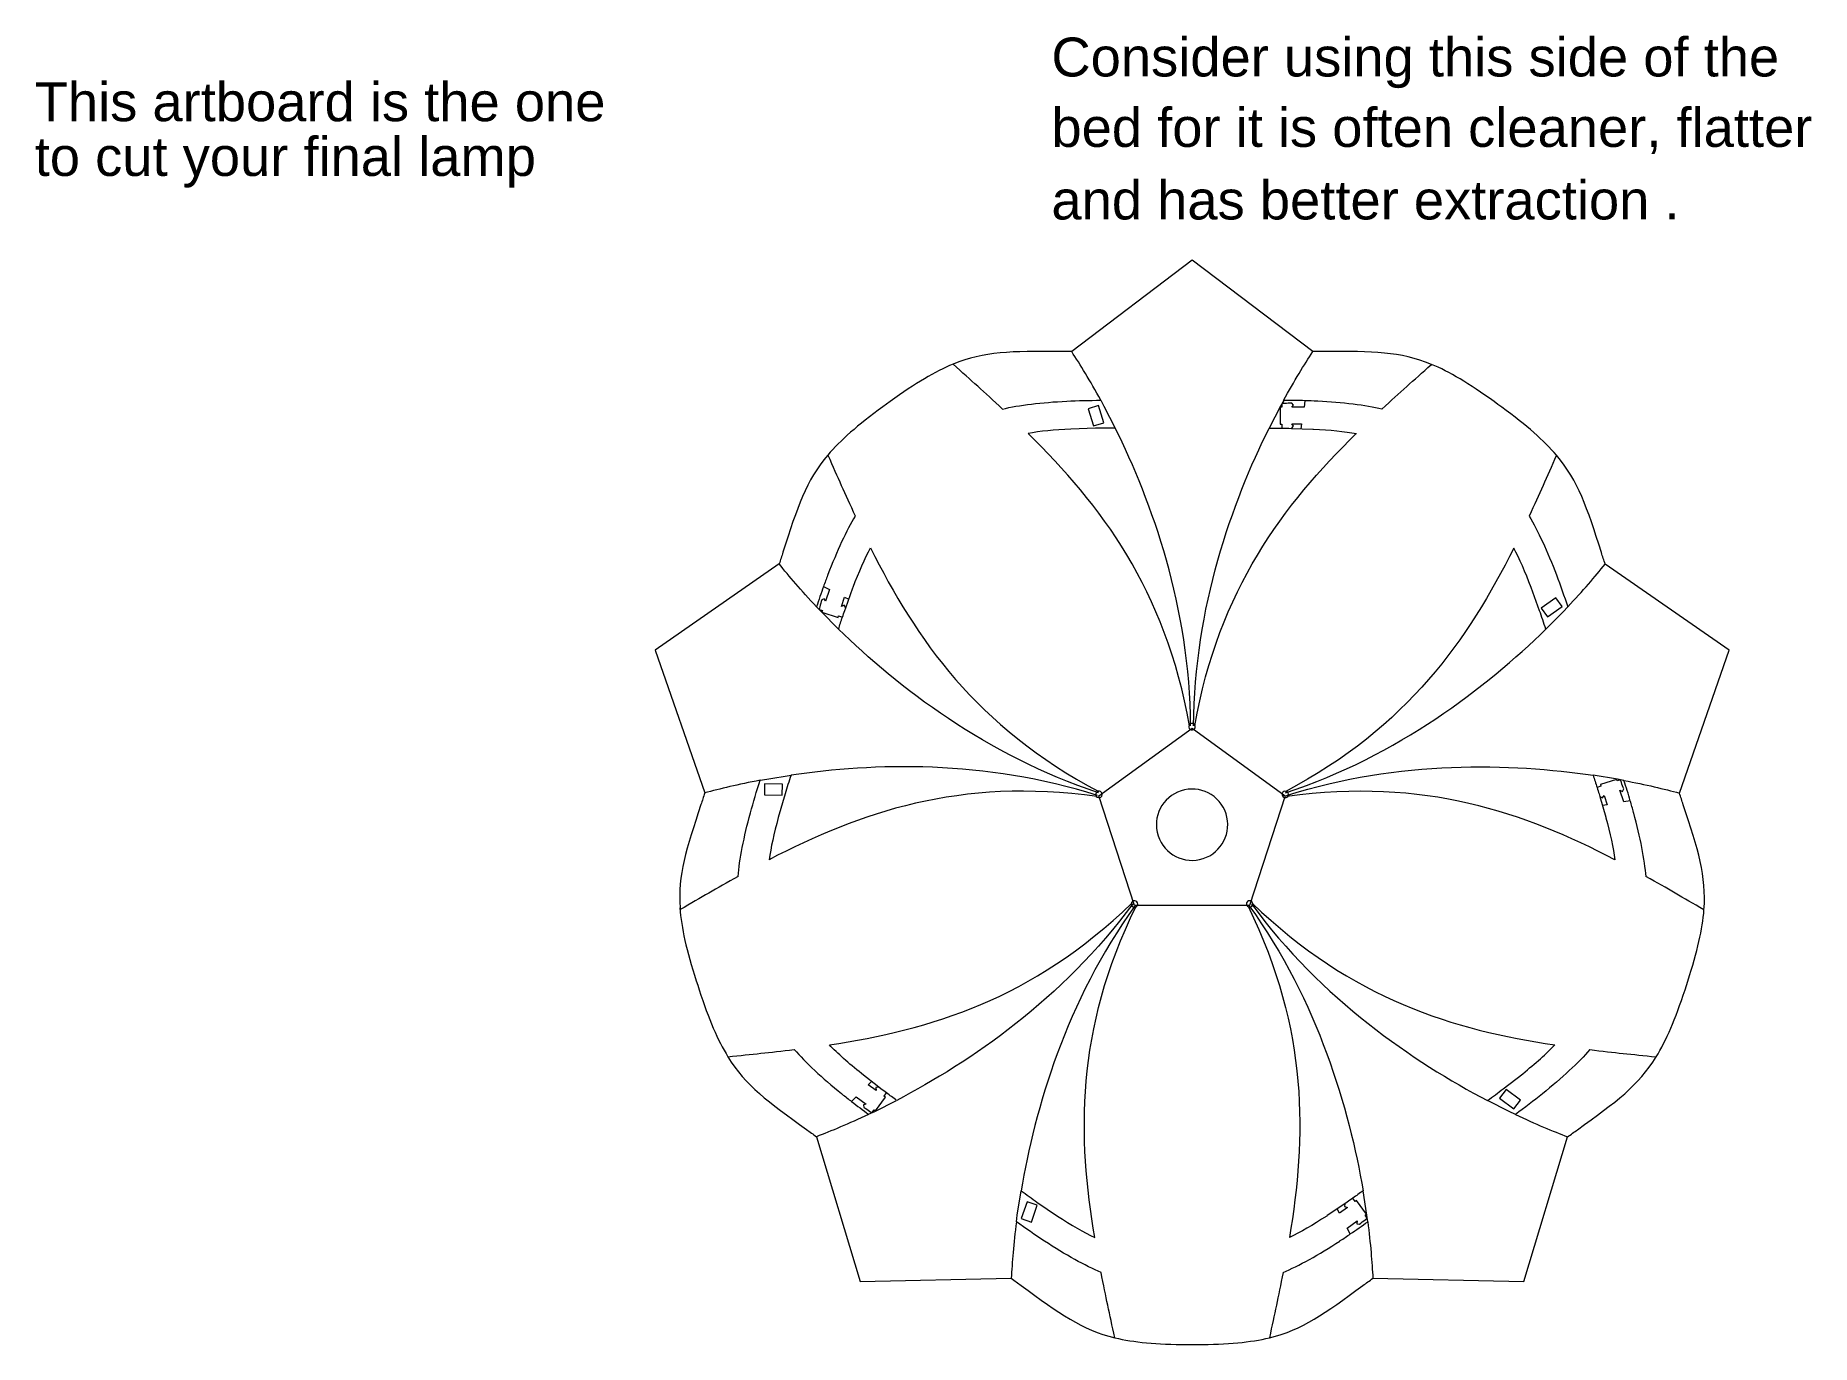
# Model space of a CAD drawing. Header units: inches. Extents: x -134 to 2453, y -1216 to 100.
# Drawn here: x 427 to 1248, y -511 to 94 of the extents above; entities that cross this region are included whole.
import ezdxf

# ---------------------------------------------------------------- set-up
doc = ezdxf.new("R2010")
doc.units = ezdxf.units.IN
doc.header["$MEASUREMENT"] = 0
for name, color, linetype in [('creasing lines', 7, 'Continuous'), ('notes & guides', 7, 'Continuous'), ('red cutouts', 7, 'Continuous')]:
    doc.layers.add(name, color=color, linetype=linetype)

msp = doc.modelspace()

# ---------------------------------------------------------------- texts
at = {"layer": 'notes & guides', "color": 5, "char_height": 17.9832, "attachment_point": 7}
for s, insert in [('\\fArial|b0|i0|c0|p34;\\W1;Consider using this side of the ', (896.54, 70)), ('\\fArial|b0|i0|c0|p34;\\W1;This artboard is the one ', (426.44, 54.48)), ('\\fArial|b0|i0|c0|p34;\\W1;bed for it is often cleaner, flatter ', (896.54, 39.52)), ('\\fArial|b0|i0|c0|p34;\\W1;to cut your final lamp', (426.44, 24)), ('\\fArial|b0|i0|c0|p34;\\W1;and has better extraction .', (896.54, 9.04))]:
    msp.add_mtext(s, dxfattribs=dict(at, insert=insert))

# ---------------------------------------------------------------- linework, layer by layer
at = {"layer": 'creasing lines', "color": 3, "lineweight": 5}
msp.add_lwpolyline([(918.49, -257.32), (961.58, -226.02), (1004.66, -257.32), (988.2, -307.96), (934.95, -307.96), (918.49, -257.32)], dxfattribs=at)
for points in [[(919.37, -74.33), (914.43, -65.29), (909.85, -57.86), (905.93, -51.78)], [(1003.92, -74.36), (1008.87, -65.32), (1013.45, -57.9), (1017.38, -51.82)], [(873.93, -78.39), (865.2, -70.2), (859.74, -65.47), (851.04, -57.63)], [(1049.35, -78.45), (1058.09, -70.27), (1063.56, -65.54), (1072.26, -57.71)], [(960.37, -224.88), (949.32, -161.69), (919.16, -122.45), (885.76, -89.67)], [(960.89, -224.89), (960.66, -170.11), (943, -121.36), (926.06, -87.16)], [(962.3, -224.89), (962.56, -170.11), (980.26, -121.37), (997.22, -87.19)], [(962.81, -224.88), (973.91, -161.69), (1004.1, -122.48), (1037.51, -89.72)], [(793.19, -99.65), (797.96, -110.35), (800.77, -117.01), (805.86, -127.84)], [(1130.08, -99.77), (1125.3, -110.46), (1122.48, -117.12), (1117.39, -127.95)], [(812.93, -142.58), (833.78, -184.47), (861.78, -225.29), (918.46, -255.32)], [(1110.31, -142.68), (1089.43, -184.56), (1061.41, -225.36), (1004.7, -255.35)], [(787.96, -169.8), (780.88, -162.3), (775.24, -155.65), (770.66, -150.04)], [(1135.26, -169.92), (1142.34, -162.43), (1147.99, -155.78), (1152.57, -150.18)], [(918.31, -255.82), (866.28, -238.67), (825.38, -206.81), (798.1, -180.13)], [(1004.85, -255.85), (1056.89, -238.74), (1097.81, -206.9), (1125.12, -180.24)], [(917.88, -257.13), (865.72, -240.41), (813.9, -242.15), (776.14, -247.69)], [(1005.27, -257.14), (1057.44, -240.44), (1109.26, -242.19), (1147.02, -247.75)], [(761.87, -250.08), (751.74, -251.99), (743.26, -254.05), (736.26, -255.89)], [(917.71, -257.62), (854.2, -248.6), (807.56, -265.16), (766.06, -286.78)], [(1157.08, -286.84), (1115.59, -265.21), (1068.96, -248.63), (1005.44, -257.63)], [(1161.29, -250.15), (1171.42, -252.05), (1179.89, -254.12), (1186.89, -255.97)], [(751.68, -294.55), (741.2, -300.32), (735.01, -304.06), (724.86, -309.9)], [(1198.28, -309.98), (1188.13, -304.13), (1181.94, -300.39), (1171.46, -294.62)], [(793.87, -372.4), (840.16, -365.52), (887.63, -351.51), (933.71, -306.89)], [(934.14, -307.18), (901.75, -351.36), (858.8, -380.41), (825, -398.12)], [(935.26, -308), (903.25, -352.45), (888.89, -402.27), (882.49, -439.89)], [(916.56, -461.55), (908.81, -415.4), (907.47, -365.93), (935.67, -308.31)], [(987.48, -308.31), (1015.68, -365.93), (1014.34, -415.4), (1006.59, -461.55)], [(987.89, -308), (1019.9, -352.45), (1034.26, -402.27), (1040.66, -439.89)], [(989, -307.19), (1021.37, -351.38), (1064.31, -380.45), (1098.11, -398.16)], [(989.42, -306.9), (1035.5, -351.53), (1082.96, -365.56), (1129.24, -372.46)], [(746.95, -377.91), (758.6, -376.67), (765.8, -376.06), (777.67, -374.57)], [(1145.44, -374.63), (1157.32, -376.12), (1164.52, -376.74), (1176.17, -377.98)], [(812.04, -404.56), (802.73, -408.98), (794.66, -412.29), (787.91, -414.91)], [(1111.06, -404.61), (1120.38, -409.03), (1128.45, -412.34), (1135.19, -414.97)], [(880.36, -454.21), (879.04, -464.43), (878.39, -473.13), (877.98, -480.35)], [(1042.79, -454.21), (1044.11, -464.43), (1044.76, -473.13), (1045.17, -480.35)], [(925.82, -507.88), (923.4, -496.42), (921.76, -489.38), (919.51, -477.63)], [(1003.64, -477.63), (1001.39, -489.38), (999.75, -496.42), (997.33, -507.88)]]:
    msp.add_open_spline(points, degree=3, dxfattribs=at)
at = {"layer": 'red cutouts', "color": 1, "lineweight": 5}
for points in [[(916.05, -86.18), (920.83, -84.71), (918.39, -76.78), (913.61, -78.25), (916.05, -86.18)], [(1122.97, -170.42), (1125.85, -174.51), (1132.64, -169.74), (1129.76, -165.65), (1122.97, -170.42)], [(772.12, -256.89), (772.19, -251.89), (763.89, -251.76), (763.82, -256.76), (772.12, -256.89)], [(1106.79, -393.08), (1103.79, -397.08), (1110.43, -402.06), (1113.43, -398.06), (1106.79, -393.08)], [(890, -446.57), (885.27, -444.95), (882.58, -452.8), (887.31, -454.42), (890, -446.57)]]:
    msp.add_lwpolyline(points, dxfattribs=at)
for points, knots in [([(724.87, -309.9), (724.87, -309.9), (724.81, -309.11), (724.81, -309.11), (725.41, -318.29), (727.76, -328.66), (732.29, -342.83), (732.29, -342.83), (732.99, -344.86), (732.99, -344.86), (732.99, -344.86), (733.62, -346.91), (733.62, -346.91), (738.14, -360.62), (742.23, -370.24), (746.96, -377.91), (755.21, -391.29), (765.42, -398.72), (783.31, -411.59), (784.79, -412.66), (786.33, -413.76), (787.92, -414.91), (787.92, -414.91), (787.92, -414.91), (787.92, -414.91), (787.92, -414.91), (787.92, -414.91), (787.92, -414.91), (787.92, -414.91), (808.14, -481.82), (808.14, -481.82), (808.14, -481.82), (877.99, -480.36), (877.99, -480.36), (877.99, -480.36), (877.99, -480.35), (877.99, -480.35), (877.99, -480.35), (877.99, -480.35), (877.99, -480.35), (879.57, -481.51), (881.1, -482.63), (882.57, -483.71), (900.34, -496.75), (910.56, -504.16), (925.83, -507.88), (934.58, -510.01), (945, -510.93), (959.44, -510.99), (959.44, -510.99), (961.58, -510.96), (961.58, -510.96), (961.58, -510.96), (963.73, -510.99), (963.73, -510.99), (978.17, -510.93), (988.58, -510.01), (997.33, -507.88), (1012.61, -504.16), (1022.83, -496.75), (1040.6, -483.71), (1042.07, -482.63), (1043.6, -481.51), (1045.18, -480.35), (1045.18, -480.35), (1045.18, -480.35), (1045.18, -480.35), (1045.18, -480.35), (1045.16, -480.37), (1045.16, -480.37), (1045.16, -480.37), (1115.04, -481.83), (1115.04, -481.83), (1115.04, -481.83), (1135.23, -414.94), (1135.23, -414.94), (1135.23, -414.94), (1135.2, -414.97), (1135.2, -414.97), (1135.2, -414.97), (1135.2, -414.97), (1135.2, -414.97), (1136.79, -413.82), (1138.33, -412.71), (1139.81, -411.65), (1157.7, -398.78), (1167.91, -391.35), (1176.17, -377.98), (1180.91, -370.31), (1185, -360.69), (1189.53, -346.98), (1189.53, -346.98), (1190.16, -344.93), (1190.16, -344.93), (1190.16, -344.93), (1190.85, -342.9), (1190.85, -342.9), (1195.26, -329.15), (1197.6, -318.96), (1198.28, -309.98), (1199.47, -294.3), (1195.58, -282.29), (1188.68, -261.36), (1188.11, -259.63), (1187.51, -257.83), (1186.9, -255.97), (1186.9, -255.97), (1186.9, -255.97), (1186.9, -255.97), (1186.9, -255.97), (1209.86, -189.95), (1209.86, -189.95), (1209.86, -189.95), (1152.58, -150.18), (1152.58, -150.18), (1152.58, -150.18), (1152.58, -150.18), (1152.58, -150.18), (1151.98, -148.31), (1151.41, -146.51), (1150.85, -144.77), (1144.15, -123.77), (1140.25, -111.77), (1130.09, -99.77), (1124.26, -92.9), (1116.38, -86.03), (1104.74, -77.48), (1104.74, -77.48), (1102.99, -76.25), (1102.99, -76.25), (1102.99, -76.25), (1101.27, -74.96), (1101.27, -74.96), (1089.56, -66.52), (1080.6, -61.13), (1072.27, -57.71), (1057.73, -51.73), (1045.1, -51.71), (1023.06, -51.79), (1021.24, -51.8), (1019.35, -51.81), (1017.38, -51.81), (1017.38, -51.81), (1017.38, -51.82), (1017.38, -51.82), (1017.38, -51.82), (961.67, -9.56), (961.67, -9.56), (961.67, -9.56), (905.94, -51.78), (905.94, -51.78), (905.94, -51.78), (905.94, -51.78), (905.94, -51.78), (905.94, -51.78), (905.94, -51.78), (905.94, -51.78), (903.97, -51.77), (902.08, -51.76), (900.26, -51.75), (878.22, -51.65), (865.59, -51.66), (851.05, -57.63), (842.72, -61.05), (833.75, -66.43), (822.03, -74.86), (822.03, -74.86), (820.32, -76.15), (820.32, -76.15), (820.32, -76.15), (818.56, -77.38), (818.56, -77.38), (806.91, -85.92), (799.03, -92.79), (793.2, -99.65), (783.03, -111.64), (779.12, -123.65), (772.4, -144.63), (771.85, -146.37), (771.27, -148.18), (770.67, -150.04), (770.67, -150.04), (770.67, -150.04), (770.67, -150.04), (770.67, -150.04), (770.69, -150.02), (770.69, -150.02), (770.69, -150.02), (713.3, -189.92), (713.3, -189.92), (713.3, -189.92), (736.27, -255.9), (736.27, -255.9), (736.27, -255.9), (736.27, -255.89), (736.27, -255.89), (736.27, -255.89), (736.27, -255.89), (736.27, -255.89), (735.66, -257.76), (735.06, -259.55), (734.49, -261.29), (727.7, -281.86), (723.82, -293.81), (724.81, -309.11)], [0, 0, 0, 0, 1, 1, 1, 2, 2, 2, 3, 3, 3, 4, 4, 4, 5, 5, 5, 6, 6, 6, 7, 7, 7, 8, 8, 8, 9, 9, 9, 10, 10, 10, 11, 11, 11, 12, 12, 12, 13, 13, 13, 14, 14, 14, 15, 15, 15, 16, 16, 16, 17, 17, 17, 18, 18, 18, 19, 19, 19, 20, 20, 20, 21, 21, 21, 22, 22, 22, 23, 23, 23, 24, 24, 24, 25, 25, 25, 26, 26, 26, 27, 27, 27, 28, 28, 28, 29, 29, 29, 30, 30, 30, 31, 31, 31, 32, 32, 32, 33, 33, 33, 34, 34, 34, 35, 35, 35, 36, 36, 36, 37, 37, 37, 38, 38, 38, 39, 39, 39, 40, 40, 40, 41, 41, 41, 42, 42, 42, 43, 43, 43, 44, 44, 44, 45, 45, 45, 46, 46, 46, 47, 47, 47, 48, 48, 48, 49, 49, 49, 50, 50, 50, 51, 51, 51, 52, 52, 52, 53, 53, 53, 54, 54, 54, 55, 55, 55, 56, 56, 56, 57, 57, 57, 58, 58, 58, 59, 59, 59, 60, 60, 60, 61, 61, 61, 62, 62, 62, 63, 63, 63, 64, 64, 64, 65, 65, 65, 66, 66, 66, 67, 67, 67, 68, 68, 68, 68]), ([(873.92, -78.4), (881.46, -76.55), (892.14, -75.31), (903.61, -74.72), (908.77, -74.46), (914.09, -74.33), (919.35, -74.34), (919.35, -74.34), (920.84, -77.09), (920.84, -77.09), (920.84, -77.09), (926.04, -87.17), (926.04, -87.17), (922.98, -87.16), (919.95, -87.19), (916.98, -87.24), (916.98, -87.24), (905.56, -87.62), (905.56, -87.62), (897.99, -88), (891.18, -88.65), (885.75, -89.68)], [0, 0, 0, 0, 1, 1, 1, 2, 2, 2, 3, 3, 3, 4, 4, 4, 5, 5, 5, 6, 6, 6, 7, 7, 7, 7]), ([(1013.79, -74.52), (1010.52, -74.42), (1007.22, -74.37), (1003.94, -74.37), (1003.94, -74.37), (1002.45, -77.12), (1002.45, -77.12), (1002.45, -77.12), (997.24, -87.2), (997.24, -87.2), (999.21, -87.2), (1001.16, -87.21), (1003.09, -87.23)], [0, 0, 0, 0, 1, 1, 1, 2, 2, 2, 3, 3, 3, 4, 4, 4, 4]), ([(1013.79, -74.52), (1013.79, -74.52), (1013.79, -74.52), (1013.79, -74.52), (1013.79, -74.52), (1013.34, -77.53), (1013.34, -77.53), (1013.34, -77.53), (1007.64, -77.52), (1007.64, -77.52), (1007.64, -77.52), (1007.64, -77.52), (1007.64, -77.52), (1007.64, -77.52), (1008.52, -76.55), (1008.52, -76.55), (1008.52, -76.55), (1007.66, -75.65), (1007.66, -75.65), (1006.58, -75.7), (1005.5, -75.76), (1004.43, -75.8), (1004.43, -75.8), (1003.15, -75.84), (1003.15, -75.84), (1003.15, -75.84), (1003.14, -77.51), (1003.14, -77.51), (1003.14, -77.51), (1002.36, -77.51), (1002.36, -77.51), (1002.36, -77.51), (1002.34, -85.3), (1002.34, -85.3), (1002.34, -85.3), (1003.11, -85.3), (1003.11, -85.3), (1003.11, -85.3), (1003.11, -85.35), (1003.11, -85.35), (1003.11, -85.35), (1003.09, -87.23), (1003.09, -87.23), (1004.17, -87.24), (1005.24, -87.25), (1006.31, -87.27), (1006.31, -87.27), (1007.59, -87.32), (1007.59, -87.32), (1007.59, -87.32), (1008.52, -86.32), (1008.52, -86.32), (1008.52, -86.32), (1007.65, -85.28), (1007.65, -85.28), (1007.65, -85.28), (1012.17, -85.25), (1012.17, -85.25), (1012.17, -85.25), (1011.83, -87.46), (1011.83, -87.46)], [0, 0, 0, 0, 1, 1, 1, 2, 2, 2, 3, 3, 3, 4, 4, 4, 5, 5, 5, 6, 6, 6, 7, 7, 7, 8, 8, 8, 9, 9, 9, 10, 10, 10, 11, 11, 11, 12, 12, 12, 13, 13, 13, 14, 14, 14, 15, 15, 15, 16, 16, 16, 17, 17, 17, 18, 18, 18, 19, 19, 19, 20, 20, 20, 20]), ([(1049.38, -78.46), (1041.83, -76.6), (1031.15, -75.35), (1019.68, -74.76), (1019.57, -74.76), (1019.46, -74.75), (1019.35, -74.75), (1017.51, -74.65), (1015.66, -74.58), (1013.79, -74.52)], [0, 0, 0, 0, 1, 1, 1, 2, 2, 2, 3, 3, 3, 3]), ([(1007.59, -87.32), (1007.59, -87.32), (1017.41, -87.65), (1017.41, -87.65), (1017.41, -87.65), (1017.73, -87.66), (1017.73, -87.66), (1025.3, -88.04), (1032.11, -88.7), (1037.54, -89.73)], [0, 0, 0, 0, 1, 1, 1, 2, 2, 2, 3, 3, 3, 3]), ([(805.86, -127.85), (801.77, -134.45), (797.29, -144.23), (793.19, -154.96), (793.15, -155.06), (793.11, -155.17), (793.07, -155.27), (792.42, -156.99), (791.77, -158.73), (791.14, -160.49)], [0, 0, 0, 0, 1, 1, 1, 2, 2, 2, 3, 3, 3, 3]), ([(1117.38, -127.94), (1121.47, -134.54), (1125.95, -144.32), (1130.04, -155.05), (1131.88, -159.88), (1133.64, -164.9), (1135.26, -169.91), (1135.26, -169.91), (1133.1, -172.17), (1133.1, -172.17), (1133.1, -172.17), (1125.12, -180.23), (1125.12, -180.23), (1124.18, -177.31), (1123.22, -174.44), (1122.25, -171.63), (1122.25, -171.63), (1118.37, -160.88), (1118.37, -160.88), (1115.68, -153.8), (1112.95, -147.52), (1110.31, -142.67)], [0, 0, 0, 0, 1, 1, 1, 2, 2, 2, 3, 3, 3, 4, 4, 4, 5, 5, 5, 6, 6, 6, 7, 7, 7, 7]), ([(801.41, -170.33), (801.41, -170.33), (804.74, -161.09), (804.74, -161.09), (804.74, -161.09), (804.85, -160.79), (804.85, -160.79), (807.55, -153.71), (810.28, -147.44), (812.93, -142.59)], [0, 0, 0, 0, 1, 1, 1, 2, 2, 2, 3, 3, 3, 3]), ([(791.14, -160.49), (790.04, -163.57), (788.97, -166.69), (787.97, -169.81), (787.97, -169.81), (790.12, -172.07), (790.12, -172.07), (790.12, -172.07), (798.1, -180.14), (798.1, -180.14), (798.71, -178.27), (799.32, -176.42), (799.93, -174.59)], [0, 0, 0, 0, 1, 1, 1, 2, 2, 2, 3, 3, 3, 4, 4, 4, 4]), ([(791.15, -160.49), (791.15, -160.49), (791.14, -160.49), (791.14, -160.49), (791.14, -160.49), (793.86, -161.85), (793.86, -161.85), (793.86, -161.85), (792.1, -167.26), (792.1, -167.26), (792.1, -167.26), (792.1, -167.27), (792.1, -167.27), (792.1, -167.27), (791.45, -166.12), (791.45, -166.12), (791.45, -166.12), (790.32, -166.67), (790.32, -166.67), (790.04, -167.71), (789.76, -168.75), (789.48, -169.78), (789.48, -169.78), (789.12, -171.02), (789.12, -171.02), (789.12, -171.02), (790.7, -171.54), (790.7, -171.54), (790.7, -171.54), (790.47, -172.28), (790.46, -172.28), (790.46, -172.28), (797.87, -174.71), (797.87, -174.71), (797.87, -174.71), (798.1, -173.97), (798.1, -173.97), (798.1, -173.97), (798.15, -173.99), (798.15, -173.99), (798.15, -173.99), (799.93, -174.59), (799.93, -174.59), (800.27, -173.56), (800.62, -172.54), (800.97, -171.54), (800.97, -171.54), (801.41, -170.33), (801.41, -170.33), (801.41, -170.33), (800.74, -169.14), (800.74, -169.14), (800.74, -169.14), (799.48, -169.64), (799.48, -169.64), (799.48, -169.64), (800.85, -165.34), (800.85, -165.34), (800.85, -165.34), (802.85, -166.34), (802.85, -166.34)], [0, 0, 0, 0, 1, 1, 1, 2, 2, 2, 3, 3, 3, 4, 4, 4, 5, 5, 5, 6, 6, 6, 7, 7, 7, 8, 8, 8, 9, 9, 9, 10, 10, 10, 11, 11, 11, 12, 12, 12, 13, 13, 13, 14, 14, 14, 15, 15, 15, 16, 16, 16, 17, 17, 17, 18, 18, 18, 19, 19, 19, 20, 20, 20, 20]), ([(962.78, -226.19), (962.29, -226.86), (961.35, -227.01), (960.68, -226.52), (960.01, -226.04), (959.86, -225.1), (960.35, -224.43), (960.84, -223.76), (961.78, -223.61), (962.45, -224.1), (963.12, -224.58), (963.27, -225.52), (962.78, -226.19)], [0, 0, 0, 0, 1, 1, 1, 2, 2, 2, 3, 3, 3, 4, 4, 4, 4]), ([(751.69, -294.55), (752.26, -286.8), (754.38, -276.26), (757.37, -265.17), (758.72, -260.19), (760.24, -255.09), (761.87, -250.09), (761.87, -250.09), (764.95, -249.52), (764.95, -249.52), (764.95, -249.52), (776.14, -247.69), (776.14, -247.69), (775.19, -250.6), (774.28, -253.49), (773.41, -256.33), (773.41, -256.33), (770.23, -267.31), (770.23, -267.31), (768.26, -274.63), (766.78, -281.3), (766.07, -286.78)], [0, 0, 0, 0, 1, 1, 1, 2, 2, 2, 3, 3, 3, 4, 4, 4, 5, 5, 5, 6, 6, 6, 7, 7, 7, 7]), ([(966.68, -286.3), (958.01, -289.11), (948.71, -284.37), (945.89, -275.71), (943.08, -267.04), (947.82, -257.73), (956.48, -254.92), (965.15, -252.1), (974.45, -256.85), (977.27, -265.51), (980.08, -274.17), (975.34, -283.48), (966.68, -286.3)], [0, 0, 0, 0, 1, 1, 1, 2, 2, 2, 3, 3, 3, 4, 4, 4, 4]), ([(1164.2, -259.57), (1163.28, -256.43), (1162.31, -253.28), (1161.29, -250.16), (1161.29, -250.16), (1158.22, -249.6), (1158.22, -249.6), (1158.22, -249.6), (1147.02, -247.76), (1147.02, -247.76), (1147.63, -249.63), (1148.23, -251.48), (1148.81, -253.33)], [0, 0, 0, 0, 1, 1, 1, 2, 2, 2, 3, 3, 3, 4, 4, 4, 4]), ([(1164.2, -259.57), (1164.2, -259.57), (1164.2, -259.57), (1164.2, -259.57), (1164.2, -259.57), (1161.2, -260.07), (1161.2, -260.07), (1161.2, -260.07), (1159.44, -254.65), (1159.44, -254.65), (1159.44, -254.65), (1159.44, -254.65), (1159.44, -254.65), (1159.44, -254.65), (1160.64, -255.19), (1160.64, -255.19), (1160.64, -255.19), (1161.23, -254.09), (1161.23, -254.09), (1160.84, -253.08), (1160.46, -252.07), (1160.08, -251.07), (1160.08, -251.07), (1159.65, -249.86), (1159.65, -249.86), (1159.65, -249.86), (1158.06, -250.37), (1158.06, -250.37), (1158.06, -250.37), (1157.82, -249.63), (1157.82, -249.63), (1157.82, -249.63), (1150.4, -252.02), (1150.4, -252.02), (1150.4, -252.02), (1150.64, -252.75), (1150.64, -252.75), (1150.64, -252.75), (1150.59, -252.77), (1150.59, -252.77), (1150.59, -252.77), (1148.81, -253.33), (1148.81, -253.33), (1149.13, -254.36), (1149.45, -255.39), (1149.76, -256.41), (1149.76, -256.41), (1150.11, -257.64), (1150.11, -257.64), (1150.11, -257.64), (1151.35, -258.21), (1151.35, -258.21), (1151.35, -258.21), (1152.07, -257.06), (1152.07, -257.06), (1152.07, -257.06), (1153.49, -261.35), (1153.49, -261.35), (1153.49, -261.35), (1151.29, -261.72), (1151.29, -261.72)], [0, 0, 0, 0, 1, 1, 1, 2, 2, 2, 3, 3, 3, 4, 4, 4, 5, 5, 5, 6, 6, 6, 7, 7, 7, 8, 8, 8, 9, 9, 9, 10, 10, 10, 11, 11, 11, 12, 12, 12, 13, 13, 13, 14, 14, 14, 15, 15, 15, 16, 16, 16, 17, 17, 17, 18, 18, 18, 19, 19, 19, 20, 20, 20, 20]), ([(919.71, -255.73), (920.2, -256.4), (920.05, -257.34), (919.38, -257.83), (918.71, -258.31), (917.77, -258.17), (917.29, -257.5), (916.8, -256.83), (916.95, -255.89), (917.62, -255.4), (918.29, -254.91), (919.23, -255.06), (919.71, -255.73)], [0, 0, 0, 0, 1, 1, 1, 2, 2, 2, 3, 3, 3, 4, 4, 4, 4]), ([(1004.2, -258.04), (1003.41, -257.78), (1002.98, -256.94), (1003.24, -256.15), (1003.49, -255.36), (1004.34, -254.93), (1005.13, -255.19), (1005.91, -255.44), (1006.35, -256.29), (1006.09, -257.08), (1005.83, -257.86), (1004.99, -258.3), (1004.2, -258.04)], [0, 0, 0, 0, 1, 1, 1, 2, 2, 2, 3, 3, 3, 4, 4, 4, 4]), ([(1150.11, -257.64), (1150.11, -257.64), (1152.84, -267.08), (1152.84, -267.08), (1152.84, -267.08), (1152.93, -267.38), (1152.93, -267.38), (1154.9, -274.7), (1156.38, -281.38), (1157.09, -286.86)], [0, 0, 0, 0, 1, 1, 1, 2, 2, 2, 3, 3, 3, 3]), ([(1171.47, -294.63), (1170.9, -286.88), (1168.78, -276.34), (1165.79, -265.25), (1165.76, -265.14), (1165.73, -265.04), (1165.7, -264.93), (1165.22, -263.15), (1164.72, -261.37), (1164.2, -259.57)], [0, 0, 0, 0, 1, 1, 1, 2, 2, 2, 3, 3, 3, 3]), ([(934.51, -305.84), (935.29, -305.58), (936.14, -306.01), (936.4, -306.8), (936.65, -307.59), (936.22, -308.43), (935.43, -308.69), (934.65, -308.95), (933.8, -308.52), (933.54, -307.73), (933.29, -306.94), (933.72, -306.09), (934.51, -305.84)], [0, 0, 0, 0, 1, 1, 1, 2, 2, 2, 3, 3, 3, 4, 4, 4, 4]), ([(986.7, -307.26), (986.7, -306.43), (987.37, -305.76), (988.2, -305.76), (989.03, -305.76), (989.7, -306.43), (989.7, -307.26), (989.7, -308.09), (989.03, -308.76), (988.2, -308.76), (987.37, -308.76), (986.7, -308.09), (986.7, -307.26)], [0, 0, 0, 0, 1, 1, 1, 2, 2, 2, 3, 3, 3, 4, 4, 4, 4]), ([(777.67, -374.55), (782.68, -380.49), (790.59, -387.77), (799.53, -394.98), (799.61, -395.05), (799.7, -395.12), (799.79, -395.19), (801.22, -396.35), (802.68, -397.5), (804.15, -398.64)], [0, 0, 0, 0, 1, 1, 1, 2, 2, 2, 3, 3, 3, 3]), ([(816.68, -391.92), (816.68, -391.92), (808.93, -385.89), (808.93, -385.89), (808.93, -385.89), (808.68, -385.69), (808.68, -385.69), (802.78, -380.94), (797.66, -376.41), (793.87, -372.39)], [0, 0, 0, 0, 1, 1, 1, 2, 2, 2, 3, 3, 3, 3]), ([(1145.46, -374.61), (1140.44, -380.55), (1132.53, -387.83), (1123.59, -395.04), (1119.57, -398.28), (1115.35, -401.51), (1111.08, -404.6), (1111.08, -404.6), (1108.27, -403.25), (1108.27, -403.25), (1108.27, -403.25), (1098.13, -398.15), (1098.13, -398.15), (1100.61, -396.36), (1103.05, -394.56), (1105.42, -392.77), (1105.42, -392.77), (1114.44, -385.75), (1114.44, -385.75), (1120.34, -380.99), (1125.47, -376.46), (1129.26, -372.45)], [0, 0, 0, 0, 1, 1, 1, 2, 2, 2, 3, 3, 3, 4, 4, 4, 5, 5, 5, 6, 6, 6, 7, 7, 7, 7]), ([(804.15, -398.64), (804.15, -398.64), (804.15, -398.64), (804.15, -398.64), (804.15, -398.64), (806.29, -396.47), (806.29, -396.47), (806.29, -396.47), (810.89, -399.83), (810.89, -399.83), (810.89, -399.83), (810.9, -399.82), (810.9, -399.82), (810.9, -399.82), (809.61, -400.09), (809.61, -400.09), (809.61, -400.09), (809.78, -401.33), (809.78, -401.33), (810.69, -401.92), (811.59, -402.51), (812.48, -403.1), (812.48, -403.1), (813.54, -403.82), (813.54, -403.82), (813.54, -403.82), (814.53, -402.48), (814.53, -402.48), (814.53, -402.48), (815.16, -402.93), (815.16, -402.93), (815.16, -402.93), (819.76, -396.64), (819.76, -396.64), (819.76, -396.64), (819.13, -396.19), (819.13, -396.19), (819.13, -396.19), (819.16, -396.15), (819.16, -396.15), (819.16, -396.15), (820.28, -394.64), (820.28, -394.64), (819.41, -394), (818.55, -393.36), (817.7, -392.71), (817.7, -392.71), (816.68, -391.92), (816.68, -391.92), (816.68, -391.92), (815.35, -392.19), (815.35, -392.19), (815.35, -392.19), (815.44, -393.54), (815.44, -393.54), (815.44, -393.54), (811.77, -390.91), (811.77, -390.91), (811.77, -390.91), (813.34, -389.32), (813.34, -389.32)], [0, 0, 0, 0, 1, 1, 1, 2, 2, 2, 3, 3, 3, 4, 4, 4, 5, 5, 5, 6, 6, 6, 7, 7, 7, 8, 8, 8, 9, 9, 9, 10, 10, 10, 11, 11, 11, 12, 12, 12, 13, 13, 13, 14, 14, 14, 15, 15, 15, 16, 16, 16, 17, 17, 17, 18, 18, 18, 19, 19, 19, 20, 20, 20, 20]), ([(804.15, -398.64), (806.74, -400.64), (809.38, -402.62), (812.04, -404.55), (812.04, -404.55), (814.85, -403.19), (814.85, -403.19), (814.85, -403.19), (824.99, -398.1), (824.99, -398.1), (823.4, -396.95), (821.83, -395.79), (820.28, -394.64)], [0, 0, 0, 0, 1, 1, 1, 2, 2, 2, 3, 3, 3, 4, 4, 4, 4]), ([(919.51, -477.63), (912.31, -474.69), (902.94, -469.42), (893.32, -463.15), (888.99, -460.33), (884.62, -457.31), (880.36, -454.21), (880.36, -454.21), (880.78, -451.11), (880.78, -451.11), (880.78, -451.11), (882.49, -439.89), (882.49, -439.89), (884.97, -441.7), (887.43, -443.46), (889.87, -445.17), (889.87, -445.17), (899.33, -451.58), (899.33, -451.58), (905.68, -455.71), (911.57, -459.19), (916.56, -461.55)], [0, 0, 0, 0, 1, 1, 1, 2, 2, 2, 3, 3, 3, 4, 4, 4, 5, 5, 5, 6, 6, 6, 7, 7, 7, 7]), ([(1034.74, -459.88), (1034.74, -459.88), (1034.74, -459.88), (1034.74, -459.88), (1034.74, -459.88), (1033.34, -457.18), (1033.34, -457.18), (1033.34, -457.18), (1037.95, -453.84), (1037.95, -453.84), (1037.95, -453.84), (1037.95, -453.83), (1037.95, -453.83), (1037.95, -453.83), (1037.8, -455.14), (1037.8, -455.14), (1037.8, -455.14), (1039.03, -455.36), (1039.03, -455.36), (1039.87, -454.68), (1040.71, -454), (1041.55, -453.34), (1041.55, -453.34), (1042.57, -452.55), (1042.57, -452.55), (1042.57, -452.55), (1041.59, -451.19), (1041.59, -451.19), (1041.59, -451.19), (1042.22, -450.74), (1042.22, -450.74), (1042.22, -450.74), (1037.66, -444.42), (1037.66, -444.42), (1037.66, -444.42), (1037.04, -444.88), (1037.04, -444.88), (1037.04, -444.88), (1037, -444.84), (1037, -444.84), (1037, -444.84), (1035.92, -443.31), (1035.92, -443.31), (1035.04, -443.94), (1034.16, -444.56), (1033.28, -445.17), (1033.28, -445.17), (1032.22, -445.89), (1032.22, -445.89), (1032.22, -445.89), (1032.06, -447.24), (1032.06, -447.24), (1032.06, -447.24), (1033.37, -447.57), (1033.37, -447.57), (1033.37, -447.57), (1029.74, -450.25), (1029.74, -450.25), (1029.74, -450.25), (1028.71, -448.27), (1028.71, -448.27)], [0, 0, 0, 0, 1, 1, 1, 2, 2, 2, 3, 3, 3, 4, 4, 4, 5, 5, 5, 6, 6, 6, 7, 7, 7, 8, 8, 8, 9, 9, 9, 10, 10, 10, 11, 11, 11, 12, 12, 12, 13, 13, 13, 14, 14, 14, 15, 15, 15, 16, 16, 16, 17, 17, 17, 18, 18, 18, 19, 19, 19, 20, 20, 20, 20]), ([(1034.74, -459.88), (1037.44, -458.04), (1040.14, -456.14), (1042.79, -454.21), (1042.79, -454.21), (1042.37, -451.11), (1042.37, -451.11), (1042.37, -451.11), (1040.66, -439.89), (1040.66, -439.89), (1039.07, -441.05), (1037.49, -442.19), (1035.92, -443.31)], [0, 0, 0, 0, 1, 1, 1, 2, 2, 2, 3, 3, 3, 4, 4, 4, 4]), ([(1032.22, -445.89), (1032.22, -445.89), (1024.09, -451.4), (1024.09, -451.4), (1024.09, -451.4), (1023.82, -451.58), (1023.82, -451.58), (1017.48, -455.72), (1011.58, -459.19), (1006.59, -461.56)], [0, 0, 0, 0, 1, 1, 1, 2, 2, 2, 3, 3, 3, 3]), ([(1003.65, -477.63), (1010.84, -474.7), (1020.21, -469.42), (1029.83, -463.15), (1029.92, -463.09), (1030.02, -463.03), (1030.11, -462.97), (1031.65, -461.96), (1033.19, -460.93), (1034.74, -459.88)], [0, 0, 0, 0, 1, 1, 1, 2, 2, 2, 3, 3, 3, 3])]:
    msp.add_open_spline(points, degree=3, knots=knots, dxfattribs=at)

msp.set_redraw_order([(e.dxf.handle, doc.entitydb.next_handle()) for e in msp.query("TEXT MTEXT ATTDEF DIMENSION ARC_DIMENSION")])  # texts and dimensions are drawn at this point

doc.saveas('drawing.dxf')
